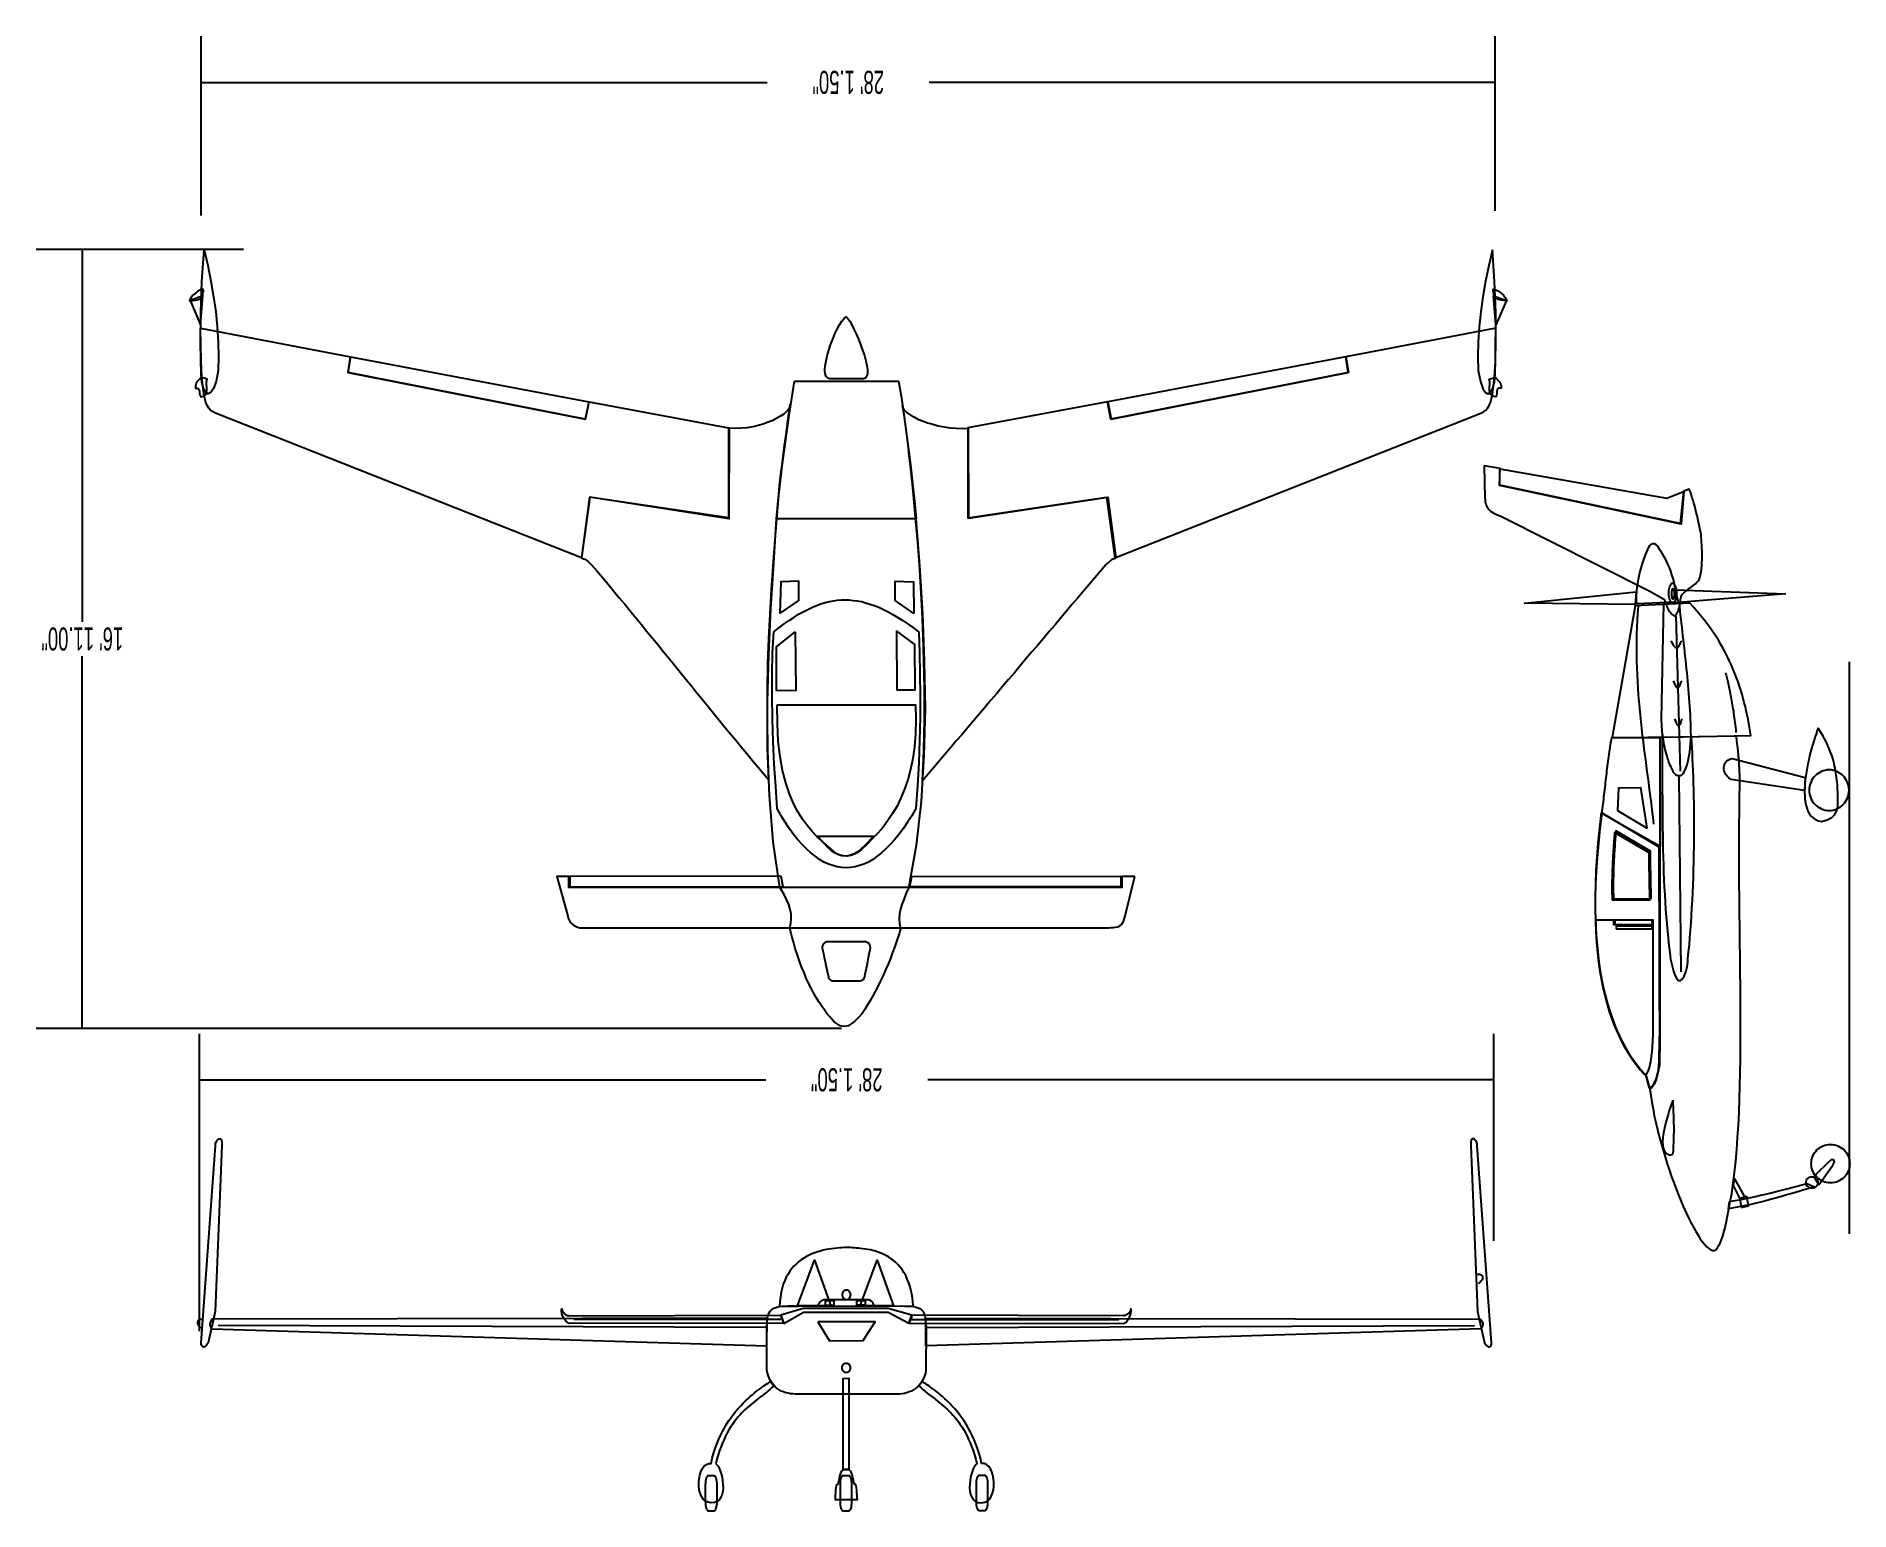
# Model space of a CAD drawing. Extents: x 1.04 to 10, y 0.36 to 7.64.
import ezdxf
from ezdxf.enums import TextEntityAlignment as Align

# ---------------------------------------------------------------- set-up
doc = ezdxf.new("R2010")
doc.units = 0
for name, color, linetype in [('1', 1, 'CONTINUOUS'), ('3', 3, 'CONTINUOUS'), ('5', 5, 'CONTINUOUS'), ('7', 7, 'CONTINUOUS'), ('8', 7, 'CONTINUOUS')]:
    doc.layers.add(name, color=color, linetype=linetype)
doc.styles.add('TXT', font='TXT')

msp = doc.modelspace()

# ---------------------------------------------------------------- texts
at = {"layer": '8', "color": 8, "linetype": 'CONTINUOUS', "style": 'TXT', "width": 0.6}
for s, p in [('28\' 1.50"', (5.0532, 7.4144)), ('16\' 11.00"', (1.2672, 4.6646)), ('28\' 1.50"', (5.0458, 2.4869))]:
    msp.add_text(s, height=0.11372, rotation=180, dxfattribs=at).set_placement(p, align=Align.MIDDLE)

# ---------------------------------------------------------------- linework, layer by layer
at = {"layer": '1', "color": 8, "linetype": 'CONTINUOUS'}
for points in [[(8.775, 3.8068), (8.7659, 3.7309), (8.7586, 3.6579), (8.753, 3.5879), (8.7487, 3.52), (8.7461, 3.455), (8.7448, 3.3927), (8.7453, 3.3328), (8.7466, 3.2756), (8.7491, 3.2204), (8.753, 3.1678), (8.7582, 3.1173), (8.7638, 3.0693), (8.7707, 3.0235), (8.7784, 2.9798), (8.787, 2.9386), (8.7965, 2.8992), (8.8068, 2.8614), (8.8176, 2.8258), (8.8288, 2.7923), (8.8404, 2.7604), (8.8529, 2.7307), (8.8654, 2.7023), (8.8783, 2.676), (8.8912, 2.651), (8.9046, 2.628), (8.9179, 2.606), (8.9317, 2.586), (8.9451, 2.5669), (8.9584, 2.55), (8.9713, 2.5338), (8.9847, 2.519), (8.9972, 2.5054), (9.0144, 2.4473), (9.0191, 2.4494), (9.0239, 2.4524), (9.0282, 2.4562), (9.0321, 2.4609), (9.0355, 2.4664), (9.0389, 2.4727), (9.0424, 2.4795), (9.045, 2.4872), (9.048, 2.4948), (9.0501, 2.5029), (9.0523, 2.5109), (9.0544, 2.519), (9.0562, 2.5275), (9.0575, 2.5355), (9.0587, 2.5436), (9.06, 2.5512), (9.0609, 2.5852), (9.0622, 2.6187), (9.0631, 2.6526), (9.0635, 2.6866), (9.0643, 2.7205), (9.0648, 2.7545), (9.0652, 2.788), (9.0652, 2.822), (9.0656, 2.8559), (9.0656, 2.8898), (9.0656, 2.9238), (9.0656, 2.9577), (9.0656, 2.9917), (9.0656, 3.0252), (9.0656, 3.0592), (9.0652, 3.0931), (9.0652, 3.127), (9.0648, 3.161), (9.0648, 3.1949), (9.0643, 3.2289), (9.0639, 3.2628), (9.0639, 3.2968), (9.0635, 3.3307), (9.0631, 3.3647), (9.0631, 3.3986), (9.0626, 3.4326), (9.0626, 3.4665), (9.0622, 3.5), (9.0622, 3.534), (9.0622, 3.5679), (9.0622, 3.6019), (9.0622, 3.6358), (8.775, 3.8068)], [(8.8292, 3.3736), (9.0153, 3.3753), (9.0153, 3.3897), (9.0148, 3.4041), (9.0148, 3.4186), (9.0144, 3.433), (9.014, 3.4478), (9.014, 3.4623), (9.0135, 3.4771), (9.0135, 3.492), (9.0131, 3.5064), (9.0127, 3.5212), (9.0127, 3.5357), (9.0122, 3.5505), (9.0122, 3.5649), (9.0122, 3.5798), (9.0118, 3.5942), (9.0118, 3.6086), (8.8413, 3.7088), (8.8404, 3.699), (8.8396, 3.6893), (8.8387, 3.6791), (8.8378, 3.6693), (8.8374, 3.6596), (8.8366, 3.6494), (8.8357, 3.6392), (8.8353, 3.629), (8.8344, 3.6188), (8.834, 3.6086), (8.8331, 3.5985), (8.8327, 3.5879), (8.8322, 3.5777), (8.8314, 3.5671), (8.831, 3.5569), (8.8305, 3.5463), (8.8301, 3.5357), (8.8297, 3.5251), (8.8292, 3.5144), (8.8292, 3.5038), (8.8288, 3.4932), (8.8288, 3.4826), (8.8284, 3.4716), (8.8284, 3.461), (8.8284, 3.45), (8.8284, 3.4393), (8.8284, 3.4283), (8.8284, 3.4173), (8.8284, 3.4067), (8.8288, 3.3956), (8.8288, 3.3846), (8.8292, 3.3736)], [(8.7491, 3.2773), (9.0295, 3.2768), (9.0295, 2.7027), (9.029, 2.6874), (9.0286, 2.6726), (9.0277, 2.6577), (9.0269, 2.6433), (9.0256, 2.6293), (9.0243, 2.6153), (9.0226, 2.6017), (9.0209, 2.5886), (9.0187, 2.5763), (9.0161, 2.5644), (9.0131, 2.5529), (9.0101, 2.5423), (9.0066, 2.5326), (9.0028, 2.5237), (8.9985, 2.5156), (8.9937, 2.5084), (8.9756, 2.5287), (8.9588, 2.55), (8.9425, 2.572), (8.927, 2.5941), (8.9123, 2.617), (8.8986, 2.6403), (8.8856, 2.6641), (8.8736, 2.6883), (8.862, 2.7125), (8.8508, 2.7375), (8.8409, 2.7625), (8.8314, 2.7876), (8.8223, 2.813), (8.8142, 2.8385), (8.8064, 2.8644), (8.7995, 2.8898), (8.7931, 2.9157), (8.787, 2.9416), (8.7814, 2.9671), (8.7767, 2.9925), (8.772, 3.018), (8.7681, 3.0435), (8.7646, 3.0685), (8.7616, 3.0931), (8.7586, 3.1177), (8.7565, 3.1419), (8.7543, 3.1657), (8.7526, 3.189), (8.7513, 3.2119), (8.7504, 3.234), (8.7496, 3.256), (8.7491, 3.2773)], [(8.8353, 3.276), (8.8353, 3.2539), (9.029, 3.2514), (9.0277, 3.276), (8.8353, 3.276)]]:
    msp.add_lwpolyline(points, dxfattribs=at)
at = {"layer": '3', "color": 8, "linetype": 'CONTINUOUS'}
msp.add_lwpolyline([(8.775, 3.8068), (8.7659, 3.7309), (8.7586, 3.6579), (8.753, 3.5879), (8.7487, 3.52), (8.7461, 3.455), (8.7448, 3.3927), (8.7453, 3.3328), (8.7466, 3.2756), (8.7491, 3.2204), (8.753, 3.1678), (8.7582, 3.1173), (8.7638, 3.0693), (8.7707, 3.0235), (8.7784, 2.9798), (8.787, 2.9386), (8.7965, 2.8992), (8.8068, 2.8614), (8.8176, 2.8258), (8.8288, 2.7923), (8.8404, 2.7604), (8.8529, 2.7307), (8.8654, 2.7023), (8.8783, 2.676), (8.8912, 2.651), (8.9046, 2.628), (8.9179, 2.606), (8.9317, 2.586), (8.9451, 2.5669), (8.9584, 2.55), (8.9713, 2.5338), (8.9847, 2.519), (8.9972, 2.5054), (9.0144, 2.4473), (9.0191, 2.4494), (9.0239, 2.4524), (9.0282, 2.4562), (9.0321, 2.4609), (9.0355, 2.4664), (9.0389, 2.4727), (9.0424, 2.4795), (9.045, 2.4872), (9.048, 2.4948), (9.0501, 2.5029), (9.0523, 2.5109), (9.0544, 2.519), (9.0562, 2.5275), (9.0575, 2.5355), (9.0587, 2.5436), (9.06, 2.5512), (9.0609, 2.5852), (9.0622, 2.6187), (9.0631, 2.6526), (9.0635, 2.6866), (9.0643, 2.7205), (9.0648, 2.7545), (9.0652, 2.788), (9.0652, 2.822), (9.0656, 2.8559), (9.0656, 2.8898), (9.0656, 2.9238), (9.0656, 2.9577), (9.0656, 2.9917), (9.0656, 3.0252), (9.0656, 3.0592), (9.0652, 3.0931), (9.0652, 3.127), (9.0648, 3.161), (9.0648, 3.1949), (9.0643, 3.2289), (9.0639, 3.2628), (9.0639, 3.2968), (9.0635, 3.3307), (9.0631, 3.3647), (9.0631, 3.3986), (9.0626, 3.4326), (9.0626, 3.4665), (9.0622, 3.5), (9.0622, 3.534), (9.0622, 3.5679), (9.0622, 3.6019), (9.0622, 3.6358), (8.775, 3.8068)], dxfattribs=at)
at = {"layer": '5', "color": 8, "linetype": 'CONTINUOUS'}
for p, q in [((9.144, 4.7789), (9.1647, 4.0109)), ((10.0031, 1.7259), (10.0031, 4.5515)), ((9.1595, 3.9867), (9.1686, 3.0205)), ((4.6441, 1.2628), (1.9389, 1.2726)), ((4.7208, 1.302), (3.6965, 1.302)), ((5.367, 1.302), (6.3913, 1.302)), ((5.4437, 1.2628), (8.1488, 1.2726))]:
    msp.add_line(p, q, dxfattribs=at)
for points in [[(1.8692, 6.587), (1.8875, 6.5095), (1.9031, 6.432), (1.9159, 6.3554), (1.9268, 6.2807), (1.9342, 6.206), (1.9387, 6.1322), (1.9406, 6.0603), (1.9387, 5.9902), (1.9287, 5.937), (1.9159, 5.9015), (1.9031, 5.8819), (1.8894, 5.8763), (1.8766, 5.8838), (1.8665, 5.9034), (1.8583, 5.9333), (1.8546, 5.9725), (1.8519, 6.1238), (1.8528, 6.277), (1.8583, 6.4311), (1.8692, 6.587)], [(8.2372, 6.587), (8.2189, 6.5095), (8.2033, 6.432), (8.1896, 6.3554), (8.1796, 6.2807), (8.1713, 6.206), (8.1668, 6.1322), (8.1658, 6.0603), (8.1677, 5.9902), (8.1777, 5.937), (8.1905, 5.9015), (8.2033, 5.8819), (8.217, 5.8763), (8.2289, 5.8838), (8.2399, 5.9034), (8.2472, 5.9333), (8.2509, 5.9725), (8.2545, 6.1238), (8.2536, 6.277), (8.2481, 6.4311), (8.2372, 6.587)], [(1.8647, 6.3937), (1.8519, 6.39), (1.8391, 6.3834), (1.8263, 6.3732), (1.8144, 6.3629), (1.8052, 6.3517), (1.7997, 6.3433), (1.7979, 6.3367), (1.8025, 6.3349), (1.8253, 6.3377), (1.8418, 6.3423), (1.8519, 6.347), (1.8583, 6.3535), (1.861, 6.3601), (1.8628, 6.3676), (1.8638, 6.375), (1.8656, 6.3825), (1.8647, 6.3937)], [(8.2417, 6.3937), (8.2545, 6.39), (8.2673, 6.3834), (8.2801, 6.3732), (8.292, 6.3629), (8.3012, 6.3517), (8.3067, 6.3433), (8.3085, 6.3367), (8.3039, 6.3349), (8.2811, 6.3377), (8.2646, 6.3423), (8.2545, 6.347), (8.2481, 6.3535), (8.2454, 6.3601), (8.2436, 6.3676), (8.2426, 6.375), (8.2408, 6.3825), (8.2417, 6.3937)], [(1.7997, 6.3367), (1.8519, 6.2172), (1.8628, 6.3592), (1.7997, 6.3367)], [(8.3067, 6.3367), (8.2545, 6.2172), (8.2426, 6.3592), (8.3067, 6.3367)], [(3.7749, 5.3654), (3.7355, 5.0647), (1.9342, 5.7773), (1.9223, 5.782), (1.9113, 5.7876), (1.9012, 5.795), (1.893, 5.8053), (1.8848, 5.8174), (1.8784, 5.8324), (1.8729, 5.852), (1.8683, 5.8744), (1.8583, 5.9557), (1.8546, 6.0369), (1.8537, 6.1182), (1.8519, 6.2004), (2.5925, 6.0584), (2.5797, 5.9809), (3.7547, 5.7511), (3.7721, 5.8361), (4.4616, 5.7072), (4.4616, 5.2627), (3.7749, 5.3654)], [(4.9627, 5.9491), (4.9517, 5.9529), (4.9435, 5.9613), (4.9398, 5.9753), (4.938, 5.993), (4.9398, 6.0145), (4.9435, 6.0388), (4.9499, 6.064), (4.9572, 6.0911), (4.9663, 6.1182), (4.9764, 6.1453), (4.9874, 6.1714), (4.9992, 6.1948), (5.0102, 6.2163), (5.0221, 6.234), (5.0331, 6.248), (5.0431, 6.2564), (5.0514, 6.2471), (5.0605, 6.234), (5.0706, 6.2163), (5.0815, 6.1948), (5.0925, 6.1714), (5.1044, 6.1453), (5.1145, 6.1191), (5.1245, 6.092), (5.1337, 6.0649), (5.1401, 6.0388), (5.1456, 6.0154), (5.1483, 5.994), (5.1483, 5.9762), (5.1456, 5.9622), (5.1382, 5.9529), (5.1282, 5.9491), (4.9627, 5.9491)], [(6.3306, 5.3654), (6.3709, 5.0647), (8.1722, 5.7773), (8.1841, 5.782), (8.1942, 5.7876), (8.2042, 5.795), (8.2134, 5.8053), (8.2216, 5.8174), (8.228, 5.8324), (8.2335, 5.852), (8.2381, 5.8744), (8.2481, 5.9557), (8.2518, 6.0369), (8.2527, 6.1182), (8.2545, 6.2004), (7.513, 6.0584), (7.5267, 5.9809), (6.3517, 5.7511), (6.3343, 5.8361), (5.6448, 5.7072), (5.6448, 5.2627), (6.3306, 5.3654)], [(2.5934, 6.0584), (3.7703, 5.8361), (3.7529, 5.7502), (2.5816, 5.9809), (2.5934, 6.0584)], [(7.513, 6.0584), (6.3361, 5.8361), (6.3535, 5.7502), (7.5248, 5.9809), (7.513, 6.0584)], [(1.8537, 5.9585), (1.8491, 5.9519), (1.8445, 5.9463), (1.8391, 5.9398), (1.8345, 5.9342), (1.8308, 5.9286), (1.8281, 5.9211), (1.8263, 5.9127), (1.8263, 5.9034), (1.8354, 5.9034), (1.8418, 5.8996), (1.8445, 5.895), (1.8464, 5.8884), (1.8473, 5.8819), (1.8473, 5.8744), (1.8491, 5.8669), (1.8528, 5.8613), (1.8683, 5.8641), (1.8775, 5.8716), (1.882, 5.8819), (1.883, 5.894), (1.883, 5.908), (1.882, 5.923), (1.882, 5.9361), (1.8848, 5.9482), (1.8537, 5.9585)], [(4.788, 5.9389), (5.3019, 5.9379), (5.3147, 5.866), (5.3266, 5.7866), (5.3385, 5.7016), (5.3495, 5.6138), (5.3604, 5.5242), (5.3705, 5.4336), (5.3806, 5.3448), (5.3888, 5.2589), (4.6984, 5.2589), (4.7076, 5.3467), (4.7167, 5.4326), (4.7268, 5.5176), (4.7377, 5.6026), (4.7496, 5.6867), (4.7615, 5.7698), (4.7743, 5.8539), (4.788, 5.9389)], [(8.2527, 5.9585), (8.2573, 5.9519), (8.2618, 5.9463), (8.2673, 5.9398), (8.2719, 5.9342), (8.2756, 5.9286), (8.2783, 5.9211), (8.2801, 5.9127), (8.2801, 5.9034), (8.2701, 5.9034), (8.2646, 5.8996), (8.2609, 5.895), (8.26, 5.8884), (8.2591, 5.8819), (8.2591, 5.8744), (8.2573, 5.8669), (8.2536, 5.8613), (8.2381, 5.8641), (8.2289, 5.8716), (8.2244, 5.8819), (8.2234, 5.894), (8.2234, 5.908), (8.2244, 5.923), (8.2244, 5.9361), (8.2216, 5.9482), (8.2527, 5.9585)], [(4.767, 5.824), (4.767, 5.8156), (4.7633, 5.8072), (4.7569, 5.7969), (4.7469, 5.7866), (4.7341, 5.7754), (4.7185, 5.7651), (4.7002, 5.7549), (4.6801, 5.7446), (4.6573, 5.7353), (4.6335, 5.7259), (4.6079, 5.7184), (4.5814, 5.7128), (4.553, 5.7082), (4.5247, 5.7054), (4.4954, 5.7044), (4.4652, 5.7063), (4.4634, 5.258), (3.7758, 5.3654), (3.7355, 5.0647), (3.7447, 5.0609), (3.7511, 5.0581), (3.7566, 5.0553), (3.7611, 5.0525), (3.7657, 5.0488), (3.7703, 5.0441), (3.7767, 5.0385), (3.7849, 5.031), (3.8124, 4.9993), (3.8398, 4.9666), (3.8672, 4.9348), (3.8937, 4.9021), (3.9212, 4.8685), (3.9486, 4.8358), (3.976, 4.8031), (4.0035, 4.7695), (4.0309, 4.7359), (4.0583, 4.7023), (4.0858, 4.6686), (4.1132, 4.635), (4.1406, 4.6014), (4.1681, 4.5678), (4.1955, 4.5342), (4.2229, 4.5005), (4.2504, 4.466), (4.2778, 4.4323), (4.3052, 4.3987), (4.3326, 4.3651), (4.3601, 4.3315), (4.3875, 4.2979), (4.4149, 4.2642), (4.4424, 4.2306), (4.4698, 4.197), (4.4972, 4.1643), (4.5247, 4.1316), (4.5521, 4.098), (4.5786, 4.0653), (4.6061, 4.0335), (4.6335, 4.0009), (4.6609, 3.9691), (4.6554, 4.1167), (4.6536, 4.267), (4.6536, 4.4127), (4.6563, 4.5444), (4.6609, 4.6668), (4.6673, 4.7882), (4.6746, 4.9077), (4.6829, 5.0236), (4.6911, 5.1338), (4.6993, 5.2374), (4.7066, 5.3336), (4.713, 5.4205), (4.7185, 5.4653), (4.7249, 5.5139), (4.7313, 5.5662), (4.7386, 5.6204), (4.746, 5.6745), (4.7533, 5.7278), (4.7597, 5.7773), (4.767, 5.824)], [(5.3211, 5.8184), (5.3211, 5.81), (5.3257, 5.8016), (5.3339, 5.7922), (5.3449, 5.782), (5.3595, 5.7717), (5.3778, 5.7614), (5.3979, 5.7511), (5.4199, 5.7418), (5.4446, 5.7325), (5.4711, 5.725), (5.4985, 5.7175), (5.5269, 5.7119), (5.5561, 5.7072), (5.5863, 5.7054), (5.6165, 5.7044), (5.6466, 5.7063), (5.6476, 5.2608), (6.3361, 5.3654), (6.3763, 5.0647), (6.3672, 5.0609), (6.3608, 5.0581), (6.3553, 5.0553), (6.3507, 5.0525), (6.3462, 5.0488), (6.3416, 5.0441), (6.3352, 5.0385), (6.327, 5.031), (6.2995, 4.9993), (6.2721, 4.9666), (6.2447, 4.9339), (6.2163, 4.9012), (6.1889, 4.8685), (6.1605, 4.8358), (6.1322, 4.8022), (6.1039, 4.7686), (6.0755, 4.735), (6.0462, 4.7013), (6.0179, 4.6677), (5.9896, 4.6341), (5.9603, 4.6005), (5.9319, 4.5659), (5.9027, 4.5323), (5.8743, 4.4977), (5.8451, 4.4641), (5.8158, 4.4305), (5.7875, 4.3959), (5.7582, 4.3623), (5.7299, 4.3277), (5.7015, 4.2941), (5.6723, 4.2605), (5.6439, 4.2269), (5.6156, 4.1933), (5.5872, 4.1606), (5.5589, 4.1269), (5.5314, 4.0942), (5.5031, 4.0616), (5.4757, 4.0289), (5.4482, 3.9962), (5.4208, 3.9644), (5.4272, 4.1139), (5.4299, 4.2689), (5.4299, 4.4211), (5.4263, 4.5584), (5.4235, 4.6808), (5.419, 4.8013), (5.4126, 4.919), (5.4052, 5.0329), (5.397, 5.1412), (5.3879, 5.2449), (5.3796, 5.3411), (5.3714, 5.4289), (5.3659, 5.4728), (5.3604, 5.5195), (5.355, 5.5699), (5.3495, 5.6213), (5.3431, 5.6727), (5.3367, 5.724), (5.3294, 5.7726), (5.3211, 5.8184)], [(8.1958, 5.5198), (8.2005, 5.362), (8.201, 5.356), (8.2014, 5.3496), (8.2023, 5.3437), (8.2031, 5.3373), (8.2044, 5.3314), (8.2066, 5.3255), (8.2091, 5.3195), (8.2126, 5.3136), (8.2169, 5.3076), (8.2221, 5.3021), (8.2281, 5.2966), (8.2358, 5.2911), (8.2445, 5.286), (8.2544, 5.2805), (8.266, 5.2754), (8.2789, 5.2707), (9.0122, 4.9016), (9.0885, 4.8596), (9.0902, 4.8523), (9.0923, 4.8451), (9.0949, 4.8379), (9.0971, 4.8315), (9.0997, 4.8248), (9.1022, 4.8188), (9.1053, 4.8129), (9.1083, 4.8074), (9.1117, 4.8023), (9.1152, 4.7972), (9.1186, 4.7929), (9.1225, 4.7887), (9.1264, 4.7853), (9.1307, 4.7819), (9.135, 4.7789), (9.1397, 4.7768), (9.1444, 4.7832), (9.1483, 4.7895), (9.1518, 4.7959), (9.1548, 4.8023), (9.1574, 4.8086), (9.1595, 4.815), (9.1612, 4.8214), (9.163, 4.8282), (9.1642, 4.8345), (9.1651, 4.8409), (9.166, 4.8472), (9.1668, 4.8536), (9.1677, 4.86), (9.1686, 4.8659), (9.1698, 4.8723), (9.1707, 4.8782), (9.1742, 4.8825), (9.178, 4.8871), (9.1823, 4.8914), (9.1871, 4.8956), (9.1922, 4.8999), (9.1978, 4.9045), (9.2034, 4.9088), (9.2095, 4.9134), (9.2155, 4.9181), (9.2215, 4.9228), (9.228, 4.9279), (9.2344, 4.9325), (9.2405, 4.9376), (9.2465, 4.9431), (9.2525, 4.9487), (9.2581, 4.9542), (9.262, 4.9682), (9.2654, 4.9822), (9.2685, 4.9966), (9.2706, 5.0115), (9.2719, 5.0267), (9.2732, 5.0416), (9.2736, 5.0569), (9.2741, 5.0717), (9.2741, 5.0866), (9.2736, 5.101), (9.2732, 5.1154), (9.2723, 5.1294), (9.2715, 5.143), (9.2706, 5.1557), (9.2698, 5.1685), (9.2689, 5.1799), (9.2659, 5.1948), (9.2629, 5.2105), (9.2594, 5.2262), (9.256, 5.2419), (9.2525, 5.258), (9.2487, 5.2741), (9.2452, 5.2898), (9.2413, 5.3055), (9.2375, 5.3208), (9.2336, 5.3352), (9.2293, 5.3492), (9.2254, 5.3624), (9.2215, 5.3747), (9.2176, 5.3861), (9.2133, 5.3963), (9.2095, 5.4052), (9.1832, 5.3942), (9.1698, 5.2313), (8.2716, 5.4231), (8.2755, 5.5062), (8.1958, 5.5198)], [(8.2742, 5.5054), (9.0992, 5.3603), (9.1819, 5.3925), (9.166, 5.2342), (8.2742, 5.4239), (8.2742, 5.5054)], [(4.6984, 5.2599), (5.387, 5.258), (5.4052, 5.0254), (5.4199, 4.7901), (5.429, 4.5547), (5.4327, 4.3203), (5.4272, 4.0886), (5.4135, 3.8636), (5.3888, 3.6441), (5.3513, 3.4339), (5.3385, 3.405), (5.3275, 3.3779), (5.3184, 3.3536), (5.312, 3.3293), (5.3074, 3.306), (5.3056, 3.2826), (5.3074, 3.2583), (5.312, 3.2322), (5.3028, 3.2032), (5.2937, 3.1743), (5.2836, 3.1453), (5.2727, 3.1154), (5.2617, 3.0865), (5.2498, 3.0585), (5.2379, 3.0295), (5.2251, 3.0024), (5.2132, 2.9753), (5.1995, 2.9483), (5.1867, 2.923), (5.1739, 2.8988), (5.1602, 2.8754), (5.1474, 2.8539), (5.1346, 2.8334), (5.1218, 2.8147), (5.1081, 2.7998), (5.0962, 2.7867), (5.0843, 2.7755), (5.0733, 2.7661), (5.0623, 2.7596), (5.0523, 2.754), (5.0422, 2.7512), (5.0322, 2.7502), (5.0221, 2.7512), (5.013, 2.754), (5.0029, 2.7596), (4.9928, 2.7661), (4.9819, 2.7755), (4.9718, 2.7867), (4.9599, 2.7998), (4.948, 2.8147), (4.9343, 2.8334), (4.9206, 2.853), (4.9078, 2.8726), (4.895, 2.8941), (4.8822, 2.9165), (4.8694, 2.9398), (4.8575, 2.9641), (4.8456, 2.9893), (4.8347, 3.0164), (4.8228, 3.0445), (4.8127, 3.0734), (4.8017, 3.1033), (4.7917, 3.135), (4.7825, 3.1677), (4.7734, 3.2014), (4.7642, 3.2369), (4.7688, 3.2602), (4.7716, 3.2836), (4.7706, 3.306), (4.767, 3.3284), (4.7597, 3.3527), (4.7487, 3.3779), (4.7341, 3.4059), (4.7158, 3.4367), (4.6829, 3.6627), (4.6637, 3.8916), (4.6545, 4.1232), (4.6536, 4.3539), (4.66, 4.5846), (4.671, 4.8134), (4.6847, 5.0394), (4.6984, 5.2599)], [(8.9507, 4.8375), (8.9502, 4.8587), (8.9502, 4.8795), (8.9515, 4.8999), (8.9532, 4.9198), (8.9558, 4.9389), (8.9588, 4.9576), (8.9623, 4.9758), (8.9662, 4.9932), (8.9709, 5.0102), (8.9752, 5.0263), (8.9804, 5.0416), (8.9851, 5.0564), (8.9903, 5.0704), (8.9954, 5.0832), (9.0006, 5.0955), (9.0054, 5.1069), (9.0097, 5.1175), (9.0153, 5.1265), (9.0221, 5.1324), (9.0295, 5.1358), (9.0376, 5.1358), (9.0458, 5.1315), (9.054, 5.1226), (9.0618, 5.1091), (9.0678, 5.0997), (9.0747, 5.0891), (9.0816, 5.0768), (9.0889, 5.0637), (9.0962, 5.0492), (9.1035, 5.0335), (9.1104, 5.017), (9.1169, 5), (9.1233, 4.9818), (9.1289, 4.9635), (9.1337, 4.9444), (9.1376, 4.9253), (9.1401, 4.9058), (9.1419, 4.8863), (9.1423, 4.8668), (9.141, 4.8472), (8.9507, 4.8375)], [(4.7158, 4.7901), (4.8091, 4.8545), (4.8091, 4.9507), (4.7194, 4.947), (4.7158, 4.7901)], [(5.3778, 4.7901), (5.2845, 4.8545), (5.2845, 4.9507), (5.3751, 4.947), (5.3778, 4.7901)], [(9.147, 4.891), (9.1466, 4.8808), (9.1457, 4.8714), (9.144, 4.8629), (9.1414, 4.8557), (9.1388, 4.8498), (9.1358, 4.8451), (9.1324, 4.8422), (9.1285, 4.8413), (9.1246, 4.8422), (9.1212, 4.8451), (9.1182, 4.8498), (9.1152, 4.8557), (9.113, 4.8629), (9.1109, 4.8714), (9.11, 4.8808), (9.1096, 4.891), (9.11, 4.9011), (9.1109, 4.9105), (9.113, 4.919), (9.1152, 4.9262), (9.1182, 4.9321), (9.1212, 4.9368), (9.1246, 4.9397), (9.1285, 4.9406), (9.1324, 4.9397), (9.1358, 4.9368), (9.1388, 4.9321), (9.1414, 4.9262), (9.144, 4.919), (9.1457, 4.9105), (9.1466, 4.9011), (9.147, 4.891)], [(4.6847, 4.6995), (4.7103, 4.72), (4.7359, 4.7387), (4.7606, 4.7555), (4.7844, 4.7714), (4.8081, 4.7863), (4.831, 4.7994), (4.8529, 4.8106), (4.8758, 4.8209), (4.8968, 4.8302), (4.9179, 4.8377), (4.9389, 4.8442), (4.9599, 4.8498), (4.98, 4.8536), (4.9992, 4.8564), (5.0194, 4.8582), (5.0386, 4.8582), (5.0578, 4.8573), (5.0779, 4.8554), (5.098, 4.8526), (5.1181, 4.8489), (5.1392, 4.8433), (5.1602, 4.8368), (5.1821, 4.8293), (5.205, 4.8209), (5.2279, 4.8097), (5.2507, 4.7985), (5.2745, 4.7854), (5.2992, 4.7714), (5.3239, 4.7555), (5.3495, 4.7378), (5.376, 4.7191), (5.4025, 4.6985), (5.4052, 4.5977), (5.4071, 4.4931), (5.408, 4.3857), (5.408, 4.2754), (5.4062, 4.1643), (5.4025, 4.0522), (5.3961, 3.9401), (5.387, 3.8271), (5.3668, 3.7916), (5.3458, 3.7589), (5.3248, 3.7272), (5.3037, 3.6992), (5.2827, 3.673), (5.2608, 3.6487), (5.2397, 3.6273), (5.2178, 3.6076), (5.1968, 3.5908), (5.1748, 3.5759), (5.1529, 3.5628), (5.1309, 3.5525), (5.109, 3.5451), (5.087, 3.5385), (5.0651, 3.5357), (5.0431, 3.5348), (5.0212, 3.5357), (4.9992, 3.5385), (4.9773, 3.5451), (4.9554, 3.5525), (4.9334, 3.5628), (4.9115, 3.5759), (4.8895, 3.5908), (4.8685, 3.6076), (4.8465, 3.6273), (4.8255, 3.6487), (4.8045, 3.673), (4.7835, 3.6992), (4.7633, 3.7272), (4.7423, 3.7589), (4.7222, 3.7916), (4.7021, 3.8271), (4.6948, 3.9364), (4.6874, 4.0466), (4.682, 4.1587), (4.6783, 4.2708), (4.6765, 4.3819), (4.6774, 4.4912), (4.6792, 4.5967), (4.6847, 4.6995)], [(8.9425, 4.8341), (8.3952, 4.8417), (8.9472, 4.8973), (8.9425, 4.8341)], [(8.8288, 4.1777), (9.0062, 4.1794), (9.1802, 4.1815), (9.3503, 4.184), (9.5152, 4.1874), (9.5118, 4.2074), (9.5083, 4.2277), (9.5049, 4.2477), (9.501, 4.268), (9.4967, 4.2884), (9.4924, 4.3088), (9.4876, 4.3291), (9.4825, 4.3495), (9.4769, 4.3699), (9.4713, 4.3907), (9.4648, 4.411), (9.4584, 4.4318), (9.4515, 4.4522), (9.4442, 4.473), (9.436, 4.4934), (9.4278, 4.5142), (9.4187, 4.5349), (9.4093, 4.5553), (9.3994, 4.5761), (9.389, 4.5965), (9.3778, 4.6173), (9.3662, 4.6376), (9.3542, 4.6584), (9.3412, 4.6788), (9.3275, 4.6992), (9.3132, 4.7195), (9.2986, 4.7399), (9.2827, 4.7603), (9.2667, 4.7806), (9.2495, 4.8006), (9.2314, 4.8209), (9.2129, 4.8409), (8.9429, 4.8282), (8.8288, 4.1777)], [(9.0721, 4.2702), (9.0721, 4.257), (9.0725, 4.2439), (9.0734, 4.2303), (9.0743, 4.2171), (9.0755, 4.2044), (9.0773, 4.1912), (9.0786, 4.1785), (9.0807, 4.1658), (9.0829, 4.1535), (9.085, 4.1416), (9.0876, 4.1297), (9.0902, 4.1178), (9.0928, 4.1068), (9.0958, 4.0958), (9.0988, 4.0852), (9.1018, 4.075), (9.1053, 4.0652), (9.1083, 4.0559), (9.1117, 4.0474), (9.1152, 4.0389), (9.1186, 4.0313), (9.122, 4.0241), (9.1255, 4.0177), (9.1289, 4.0118), (9.1324, 4.0062), (9.1358, 4.002), (9.1393, 3.9982), (9.1427, 3.9948), (9.1457, 3.9927), (9.1492, 3.991), (9.1522, 3.9905), (9.1552, 3.9905), (9.1617, 3.9893), (9.1677, 3.9905), (9.1737, 3.9939), (9.1798, 3.9999), (9.1849, 4.0079), (9.1901, 4.0177), (9.1948, 4.0292), (9.1996, 4.0423), (9.2034, 4.0567), (9.2073, 4.0729), (9.2103, 4.0894), (9.2133, 4.1072), (9.2155, 4.1259), (9.2172, 4.145), (9.2185, 4.1645), (9.2194, 4.1845), (9.2189, 4.2057), (9.2185, 4.2269), (9.2176, 4.2481), (9.2168, 4.2689), (9.2159, 4.2901), (9.2146, 4.3109), (9.2133, 4.3317), (9.212, 4.3529), (9.2103, 4.3737), (9.209, 4.3945), (9.2073, 4.4153), (9.2052, 4.4357), (9.2034, 4.4564), (9.2013, 4.4772), (9.1996, 4.4976), (9.1974, 4.5184), (9.1953, 4.5388), (9.1931, 4.5591), (9.1905, 4.5795), (9.1884, 4.5999), (9.1862, 4.6202), (9.1836, 4.6406), (9.1815, 4.661), (9.1793, 4.6813), (9.1767, 4.7017), (9.1746, 4.7221), (9.1724, 4.742), (9.1703, 4.7624), (9.1677, 4.7828), (9.166, 4.8027), (9.1638, 4.8231), (9.1617, 4.843), (9.0837, 4.84), (9.0721, 4.2702)], [(9.1354, 4.888), (9.1354, 4.8825), (9.135, 4.8774), (9.1345, 4.8731), (9.1337, 4.8689), (9.1328, 4.8659), (9.132, 4.8634), (9.1311, 4.8617), (9.1298, 4.8612), (9.1285, 4.8617), (9.1276, 4.8634), (9.1264, 4.8659), (9.1255, 4.8689), (9.1251, 4.8731), (9.1242, 4.8774), (9.1238, 4.8825), (9.1238, 4.888), (9.1238, 4.8935), (9.1242, 4.8986), (9.1251, 4.9028), (9.1255, 4.9071), (9.1264, 4.91), (9.1276, 4.9126), (9.1285, 4.9143), (9.1298, 4.9147), (9.1311, 4.9143), (9.132, 4.9126), (9.1328, 4.91), (9.1337, 4.9071), (9.1345, 4.9028), (9.135, 4.8986), (9.1354, 4.8935), (9.1354, 4.888)], [(9.6883, 4.888), (9.1565, 4.8451), (9.1419, 4.9071), (9.6883, 4.888)], [(8.958, 4.8256), (8.955, 4.7917), (8.9528, 4.7573), (8.9511, 4.7233), (8.9498, 4.6898), (8.9489, 4.6559), (8.9489, 4.6224), (8.9489, 4.5888), (8.9498, 4.5553), (8.9507, 4.5218), (8.9524, 4.4887), (8.9541, 4.4552), (8.9563, 4.4221), (8.9584, 4.3886), (8.9614, 4.3555), (8.964, 4.3224), (8.9675, 4.2888), (8.9709, 4.2557), (8.9748, 4.2226), (8.9782, 4.1891), (8.9825, 4.156), (8.9864, 4.1225), (8.9907, 4.089), (8.995, 4.0555), (8.9993, 4.0219), (9.0036, 3.9884), (9.0084, 3.9549), (9.0127, 3.921), (9.017, 3.887), (9.0213, 3.8531), (9.0256, 3.8191), (9.0299, 3.7847), (9.0338, 3.7504)], [(4.7917, 4.7004), (4.7935, 4.4081), (4.6993, 4.4099), (4.6984, 4.6257), (4.7917, 4.7004)], [(5.2919, 4.7041), (5.2928, 4.4137), (5.3833, 4.4137), (5.3824, 4.6369), (5.2919, 4.7041)], [(9.1186, 4.6559), (9.1251, 4.644), (9.1307, 4.6351), (9.1358, 4.6283), (9.1401, 4.6241), (9.1444, 4.6219), (9.1483, 4.6215), (9.1518, 4.6224), (9.1548, 4.6245), (9.1574, 4.6279), (9.1599, 4.6317), (9.1625, 4.6359), (9.1647, 4.6406), (9.1668, 4.6453), (9.169, 4.6495), (9.1711, 4.6529), (9.1733, 4.6559)], [(9.3886, 4.4968), (9.3903, 4.4912), (9.392, 4.4853), (9.3938, 4.4789), (9.3955, 4.4726), (9.3972, 4.4658), (9.3989, 4.459), (9.4007, 4.4522), (9.4024, 4.4446), (9.4041, 4.4374), (9.4058, 4.4293), (9.4075, 4.4217), (9.4093, 4.4132), (9.411, 4.4051), (9.4127, 4.3962), (9.4144, 4.3873), (9.4162, 4.3784), (9.4179, 4.369), (9.4196, 4.3597), (9.4213, 4.3499), (9.4231, 4.3398), (9.4248, 4.3296), (9.4265, 4.3194), (9.4282, 4.3088), (9.4295, 4.2977), (9.4312, 4.2867), (9.4325, 4.2757), (9.4342, 4.2638), (9.4355, 4.2523), (9.4373, 4.2405), (9.4386, 4.2282), (9.4398, 4.2159), (9.4411, 4.2031)], [(9.1307, 4.4586), (9.1358, 4.4467), (9.1401, 4.4378), (9.1444, 4.431), (9.1479, 4.4267), (9.1513, 4.4246), (9.1543, 4.4242), (9.1569, 4.425), (9.1595, 4.4272), (9.1617, 4.4306), (9.1638, 4.4344), (9.1655, 4.4386), (9.1673, 4.4433), (9.1694, 4.448), (9.1711, 4.4522), (9.1729, 4.4556), (9.1746, 4.4586)], [(4.7021, 4.339), (5.386, 4.3399), (5.387, 4.2652), (5.3851, 4.1961), (5.3806, 4.1325), (5.3723, 4.0737), (5.3614, 4.0195), (5.3476, 3.9691), (5.3321, 3.9224), (5.3138, 3.8794), (5.2946, 3.8393), (5.2727, 3.8019), (5.2489, 3.7683), (5.2251, 3.7356), (5.1995, 3.7057), (5.1721, 3.6768), (5.1456, 3.6497), (5.1172, 3.6235), (5.1007, 3.6104), (5.0834, 3.6011), (5.066, 3.5946), (5.0477, 3.5918), (5.0303, 3.5927), (5.013, 3.5964), (4.9974, 3.603), (4.9837, 3.6123), (4.9654, 3.6291), (4.9444, 3.6478), (4.9224, 3.6674), (4.8987, 3.6889), (4.8749, 3.7141), (4.8511, 3.7421), (4.8273, 3.7739), (4.8045, 3.8103), (4.7825, 3.8523), (4.7624, 3.9), (4.7441, 3.9542), (4.7286, 4.0149), (4.7167, 4.083), (4.7076, 4.1596), (4.703, 4.2446), (4.7021, 4.339)], [(9.0755, 4.218), (9.076, 4.1862), (9.076, 4.1535), (9.0764, 4.1204), (9.0764, 4.0869), (9.0764, 4.0529), (9.0768, 4.0185), (9.0768, 3.9838), (9.0768, 3.9485), (9.0768, 3.9133), (9.0773, 3.8777), (9.0773, 3.8416), (9.0777, 3.8055), (9.0781, 3.769), (9.0786, 3.7326), (9.079, 3.6961), (9.0794, 3.6591), (9.0803, 3.6222), (9.0811, 3.5853), (9.0824, 3.5484), (9.0837, 3.5115), (9.0854, 3.475), (9.0867, 3.4381), (9.0889, 3.4016), (9.091, 3.3651), (9.0932, 3.3286), (9.0962, 3.2925), (9.0988, 3.2569), (9.1022, 3.2212), (9.1057, 3.186), (9.1096, 3.1508), (9.1139, 3.1164), (9.1182, 3.0821), (9.1251, 3.0494), (9.132, 3.0231), (9.1393, 3.0036), (9.1466, 2.9896), (9.1535, 2.9811), (9.1604, 2.9773), (9.1673, 2.9777), (9.1733, 2.9819), (9.1793, 2.9891), (9.1849, 2.9989), (9.1901, 3.0108), (9.1944, 3.0244), (9.1978, 3.0388), (9.2009, 3.0541), (9.203, 3.0693), (9.2039, 3.0838), (9.2073, 3.1186), (9.2108, 3.1538), (9.2138, 3.1894), (9.2168, 3.2255), (9.2194, 3.262), (9.2215, 3.2989), (9.2237, 3.3362), (9.2258, 3.3736), (9.2276, 3.4113), (9.2293, 3.4487), (9.2306, 3.4864), (9.2314, 3.5242), (9.2327, 3.5615), (9.2336, 3.5989), (9.234, 3.6362), (9.2344, 3.6731), (9.2344, 3.7096), (9.2349, 3.7457), (9.2344, 3.7818), (9.2344, 3.817), (9.234, 3.8514), (9.2336, 3.8853), (9.2327, 3.9188), (9.2319, 3.9515), (9.231, 3.9829), (9.2297, 4.0139), (9.2284, 4.044), (9.2271, 4.0729), (9.2258, 4.1004), (9.2241, 4.1272), (9.2224, 4.1531), (9.2207, 4.1772)], [(9.138, 4.2702), (9.1423, 4.2583), (9.1462, 4.2494), (9.1496, 4.2426), (9.1531, 4.2383), (9.1556, 4.2362), (9.1582, 4.2358), (9.1608, 4.2366), (9.1625, 4.2388), (9.1647, 4.2422), (9.1664, 4.246), (9.1681, 4.2502), (9.1698, 4.2549), (9.1711, 4.2596), (9.1729, 4.2638), (9.1742, 4.2672), (9.1759, 4.2702)], [(9.8476, 4.2248), (9.8459, 4.2201), (9.8433, 4.2137), (9.8403, 4.2052), (9.8369, 4.1951), (9.833, 4.1832), (9.8287, 4.17), (9.824, 4.1552), (9.8196, 4.1395), (9.8149, 4.1229), (9.8102, 4.1051), (9.8054, 4.0869), (9.8011, 4.0678), (9.7968, 4.0482), (9.7929, 4.0283), (9.7895, 4.0084), (9.7865, 3.988), (9.7839, 3.9681), (9.7818, 3.9477), (9.7809, 3.9282), (9.7805, 3.9091), (9.7809, 3.8904), (9.7822, 3.8726), (9.7843, 3.8556), (9.7878, 3.8395), (9.7925, 3.8246), (9.7985, 3.8106), (9.8054, 3.7987), (9.8141, 3.7877), (9.8244, 3.7788), (9.836, 3.7716), (9.8489, 3.7665), (9.864, 3.7631), (9.8696, 3.7648), (9.8752, 3.7665), (9.8808, 3.7682), (9.8864, 3.7699), (9.8924, 3.7716), (9.898, 3.7737), (9.9036, 3.7763), (9.9092, 3.7792), (9.9144, 3.7826), (9.9196, 3.7869), (9.9247, 3.792), (9.9295, 3.7983), (9.9338, 3.8051), (9.9381, 3.8132), (9.9415, 3.8225), (9.945, 3.8331), (9.945, 3.8463), (9.945, 3.859), (9.945, 3.8717), (9.9445, 3.884), (9.9445, 3.8963), (9.9441, 3.9086), (9.9437, 3.921), (9.9428, 3.9328), (9.9424, 3.9447), (9.9411, 3.9566), (9.9402, 3.9685), (9.9389, 3.9799), (9.9372, 3.9918), (9.9355, 4.0033), (9.9338, 4.0147), (9.9316, 4.0266), (9.929, 4.0381), (9.926, 4.0499), (9.923, 4.0618), (9.9196, 4.0733), (9.9161, 4.0852), (9.9118, 4.0975), (9.9075, 4.1093), (9.9023, 4.1217), (9.8972, 4.134), (9.8916, 4.1463), (9.8855, 4.159), (9.8786, 4.1717), (9.8718, 4.1845), (9.864, 4.1976), (9.8563, 4.2112), (9.8476, 4.2248)], [(8.7788, 3.803), (8.7806, 3.8144), (8.7819, 3.8259), (8.7836, 3.8378), (8.7849, 3.8492), (8.7862, 3.8607), (8.7875, 3.8726), (8.7888, 3.884), (8.7905, 3.8959), (8.7918, 3.9074), (8.7931, 3.9188), (8.7943, 3.9307), (8.7956, 3.9422), (8.7969, 3.954), (8.7982, 3.9659), (8.7995, 3.9774), (8.8008, 3.9893), (8.8021, 4.0007), (8.8034, 4.0126), (8.8047, 4.0245), (8.8064, 4.0359), (8.8077, 4.0478), (8.8094, 4.0597), (8.8107, 4.0712), (8.8124, 4.083), (8.8142, 4.0949), (8.8159, 4.1068), (8.8176, 4.1183), (8.8193, 4.1301), (8.8215, 4.142), (8.8232, 4.1539), (8.8254, 4.1654), (8.8275, 4.1772), (9.0648, 4.1781), (9.0661, 3.64), (8.7788, 3.803)], [(9.0153, 2.4405), (9.0196, 2.4087), (9.0252, 2.376), (9.0312, 2.3429), (9.0376, 2.3094), (9.0454, 2.2759), (9.0532, 2.2415), (9.0618, 2.2075), (9.0712, 2.1736), (9.0807, 2.1392), (9.091, 2.1057), (9.1014, 2.0722), (9.1121, 2.0395), (9.1233, 2.0068), (9.135, 1.975), (9.1466, 1.944), (9.1582, 1.9143), (9.1703, 1.885), (9.1823, 1.857), (9.1944, 1.8303), (9.2064, 1.8049), (9.2185, 1.7811), (9.2306, 1.7586), (9.2422, 1.7378), (9.2538, 1.7187), (9.265, 1.7013), (9.2758, 1.6865), (9.2865, 1.6733), (9.2969, 1.6623), (9.3068, 1.6538), (9.3163, 1.6474), (9.3253, 1.6436), (9.3335, 1.6428), (9.3395, 1.6457), (9.3451, 1.6517), (9.3511, 1.6593), (9.3567, 1.6691), (9.3623, 1.6801), (9.3675, 1.6928), (9.3727, 1.7064), (9.3774, 1.7208), (9.3817, 1.7357), (9.386, 1.751), (9.3895, 1.7658), (9.3929, 1.7807), (9.3959, 1.7947), (9.3985, 1.8082), (9.4007, 1.8201), (9.4019, 1.8307), (9.4114, 1.8766), (9.42, 1.9254), (9.4274, 1.9763), (9.4342, 2.0297), (9.4398, 2.0849), (9.445, 2.1426), (9.4493, 2.202), (9.4532, 2.2631), (9.4562, 2.3263), (9.4588, 2.3908), (9.4605, 2.4566), (9.4618, 2.5237), (9.4631, 2.592), (9.4635, 2.6616), (9.464, 2.7316), (9.4635, 2.8029), (9.4635, 2.8746), (9.4631, 2.9467), (9.4622, 3.0197), (9.4614, 3.0927), (9.4605, 3.1657), (9.4597, 3.2391), (9.4588, 3.312), (9.4584, 3.385), (9.4575, 3.458), (9.4571, 3.5301), (9.4571, 3.6014), (9.4571, 3.6723), (9.4575, 3.7423), (9.4584, 3.8115), (9.4592, 3.8798), (9.4609, 3.9464), (9.4609, 3.9528), (9.4609, 3.9608), (9.4605, 3.9702), (9.4601, 3.9816), (9.4597, 3.9939), (9.4592, 4.0075), (9.4584, 4.0224), (9.4575, 4.0381), (9.4562, 4.0546), (9.4549, 4.072), (9.4536, 4.0903), (9.4519, 4.1085), (9.4497, 4.1272), (9.4476, 4.1463), (9.4454, 4.1658), (9.4429, 4.1849), (9.0648, 4.1781), (9.0648, 2.6412), (9.0643, 2.628), (9.0635, 2.6145), (9.0631, 2.6005), (9.0622, 2.5865), (9.0613, 2.5716), (9.06, 2.5572), (9.0583, 2.5428), (9.0562, 2.5287), (9.0536, 2.5147), (9.0506, 2.5016), (9.0467, 2.4889), (9.0424, 2.477), (9.0368, 2.4659), (9.0308, 2.4562), (9.0234, 2.4477), (9.0153, 2.4405)], [(9.7796, 3.9159), (9.417, 3.971), (9.4058, 3.9787), (9.3972, 3.9867), (9.3903, 3.9952), (9.3856, 4.0045), (9.3826, 4.0135), (9.3813, 4.0224), (9.3817, 4.0313), (9.3834, 4.0398), (9.386, 4.0474), (9.3899, 4.0546), (9.3951, 4.061), (9.4007, 4.0661), (9.4071, 4.0699), (9.414, 4.0724), (9.4213, 4.0733), (9.4286, 4.0724), (9.7826, 3.9808), (9.7796, 3.9159)], [(10.0001, 3.9176), (9.9996, 3.9277), (9.9979, 3.9375), (9.9958, 3.9473), (9.9923, 3.9562), (9.988, 3.9651), (9.9833, 3.9731), (9.9777, 3.9812), (9.9712, 3.988), (9.9643, 3.9948), (9.957, 4.0003), (9.9488, 4.0054), (9.9402, 4.0096), (9.9312, 4.013), (9.9217, 4.0156), (9.9118, 4.0173), (9.9019, 4.0177), (9.892, 4.0173), (9.8821, 4.0156), (9.8726, 4.013), (9.8636, 4.0096), (9.855, 4.0054), (9.8468, 4.0003), (9.8395, 3.9948), (9.8321, 3.988), (9.8257, 3.9812), (9.8201, 3.9731), (9.8153, 3.9651), (9.811, 3.9562), (9.8076, 3.9473), (9.8054, 3.9375), (9.8037, 3.9277), (9.8033, 3.9176), (9.8037, 3.9074), (9.8054, 3.8976), (9.8076, 3.8879), (9.811, 3.8785), (9.8153, 3.87), (9.8201, 3.8615), (9.8257, 3.8539), (9.8321, 3.8467), (9.8395, 3.8403), (9.8468, 3.8344), (9.855, 3.8297), (9.8636, 3.8255), (9.8726, 3.8221), (9.8821, 3.8195), (9.892, 3.8178), (9.9019, 3.8174), (9.9118, 3.8178), (9.9217, 3.8195), (9.9312, 3.8221), (9.9402, 3.8255), (9.9488, 3.8297), (9.957, 3.8344), (9.9643, 3.8403), (9.9712, 3.8467), (9.9777, 3.8539), (9.9833, 3.8615), (9.988, 3.87), (9.9923, 3.8785), (9.9958, 3.8879), (9.9979, 3.8976), (9.9996, 3.9074), (10.0001, 3.9176)], [(8.8577, 3.8161), (8.8615, 3.9299), (8.9687, 3.9303), (9.001, 3.73), (8.8577, 3.8161)], [(8.7788, 3.8034), (8.7689, 3.7275), (8.7612, 3.6545), (8.7547, 3.584), (8.75, 3.5166), (8.747, 3.4516), (8.7453, 3.3893), (8.7448, 3.3294), (8.7461, 3.2722), (8.7483, 3.2174), (8.7517, 3.1648), (8.7565, 3.1147), (8.7621, 3.0668), (8.7689, 3.0214), (8.7767, 2.9781), (8.7853, 2.9365), (8.7943, 2.8975), (8.8047, 2.8601), (8.815, 2.8249), (8.8266, 2.7914), (8.8383, 2.76), (8.8503, 2.7303), (8.8632, 2.7023), (8.8762, 2.676), (8.8891, 2.6514), (8.9029, 2.6285), (8.9162, 2.6068), (8.9296, 2.5869), (8.9433, 2.5682), (8.9567, 2.5508), (8.9696, 2.5351), (8.983, 2.5203), (8.9954, 2.5067), (9.0127, 2.4447), (9.0174, 2.4469), (9.0221, 2.4502), (9.0269, 2.4549), (9.0312, 2.4604), (9.0355, 2.4668), (9.0394, 2.4744), (9.0428, 2.4825), (9.0463, 2.491), (9.0497, 2.4999), (9.0527, 2.5088), (9.0553, 2.5181), (9.0575, 2.5275), (9.0596, 2.5364), (9.0618, 2.5453), (9.0631, 2.5538), (9.0643, 2.5614), (9.0613, 3.6371), (8.7788, 3.8034)], [(4.9005, 3.6898), (5.1785, 3.6898), (5.1611, 3.6721), (5.1465, 3.6562), (5.1318, 3.6403), (5.1172, 3.6273), (5.1017, 3.6151), (5.0852, 3.6048), (5.066, 3.5964), (5.0431, 3.5908), (5.0221, 3.5927), (5.002, 3.5992), (4.9846, 3.6086), (4.9672, 3.6217), (4.9508, 3.6366), (4.9343, 3.6534), (4.9179, 3.6712), (4.9005, 3.6898)], [(8.8357, 3.3812), (9.0217, 3.3829), (9.0217, 3.3973), (9.0213, 3.4118), (9.0213, 3.4262), (9.0209, 3.4406), (9.0204, 3.4555), (9.0204, 3.4699), (9.02, 3.4847), (9.02, 3.4996), (9.0196, 3.514), (9.0191, 3.5289), (9.0191, 3.5433), (9.0187, 3.5582), (9.0187, 3.5726), (9.0187, 3.5874), (9.0183, 3.6019), (9.0183, 3.6163), (8.8477, 3.7164), (8.8469, 3.7067), (8.846, 3.6969), (8.8452, 3.6867), (8.8443, 3.677), (8.8439, 3.6672), (8.843, 3.657), (8.8421, 3.6468), (8.8417, 3.6367), (8.8409, 3.6265), (8.8404, 3.6163), (8.8396, 3.6061), (8.8391, 3.5955), (8.8387, 3.5853), (8.8378, 3.5747), (8.8374, 3.5645), (8.837, 3.5539), (8.8366, 3.5433), (8.8361, 3.5327), (8.8357, 3.5221), (8.8357, 3.5115), (8.8353, 3.5009), (8.8353, 3.4903), (8.8348, 3.4792), (8.8348, 3.4686), (8.8348, 3.4576), (8.8348, 3.447), (8.8348, 3.4359), (8.8348, 3.4249), (8.8348, 3.4143), (8.8353, 3.4033), (8.8353, 3.3922), (8.8357, 3.3812)], [(6.4705, 3.4918), (6.4056, 3.4918), (6.4056, 3.4367), (3.6724, 3.4367), (3.6724, 3.4918), (3.613, 3.4918), (3.666, 3.3013), (3.6697, 3.2854), (3.6761, 3.2723), (3.6843, 3.2611), (3.6944, 3.2527), (3.7045, 3.2462), (3.7154, 3.2406), (3.7264, 3.2378), (3.7355, 3.2369), (6.3416, 3.2369), (6.3517, 3.2387), (6.3626, 3.2397), (6.3745, 3.2406), (6.3855, 3.2425), (6.3955, 3.2471), (6.4056, 3.2555), (6.4138, 3.2695), (6.4202, 3.2901), (6.4705, 3.4918)], [(3.677, 3.4928), (3.677, 3.4395), (4.7313, 3.4395), (4.7222, 3.4918), (3.677, 3.4928)], [(6.401, 3.4928), (6.401, 3.4405), (5.3577, 3.4414), (5.3678, 3.4918), (6.401, 3.4928)], [(8.7491, 3.2773), (9.0295, 3.2768), (9.0295, 2.7027), (9.029, 2.6874), (9.0286, 2.6726), (9.0277, 2.6577), (9.0269, 2.6433), (9.0256, 2.6293), (9.0243, 2.6153), (9.0226, 2.6017), (9.0209, 2.5886), (9.0187, 2.5763), (9.0161, 2.5644), (9.0131, 2.5529), (9.0101, 2.5423), (9.0066, 2.5326), (9.0028, 2.5237), (8.9985, 2.5156), (8.9937, 2.5084), (8.9756, 2.5287), (8.9588, 2.55), (8.9425, 2.572), (8.927, 2.5941), (8.9123, 2.617), (8.8986, 2.6403), (8.8856, 2.6641), (8.8736, 2.6883), (8.862, 2.7125), (8.8508, 2.7375), (8.8409, 2.7625), (8.8314, 2.7876), (8.8223, 2.813), (8.8142, 2.8385), (8.8064, 2.8644), (8.7995, 2.8898), (8.7931, 2.9157), (8.787, 2.9416), (8.7814, 2.9671), (8.7767, 2.9925), (8.772, 3.018), (8.7681, 3.0435), (8.7646, 3.0685), (8.7616, 3.0931), (8.7586, 3.1177), (8.7565, 3.1419), (8.7543, 3.1657), (8.7526, 3.189), (8.7513, 3.2119), (8.7504, 3.234), (8.7496, 3.256), (8.7491, 3.2773)], [(8.8443, 3.2518), (8.8443, 3.2764), (9.0295, 3.2764), (9.0295, 3.2518), (8.8443, 3.2518)], [(8.8508, 3.2391), (8.8508, 3.2391), (8.8508, 3.242), (8.8512, 3.2446), (8.8521, 3.2463), (8.8533, 3.2471), (9.0221, 3.2471), (9.0234, 3.2463), (9.0243, 3.2446), (9.0247, 3.242), (9.0252, 3.2391), (9.0252, 3.2391), (9.0247, 3.2357), (9.0243, 3.2331), (9.0234, 3.2314), (9.0221, 3.231), (8.8533, 3.231), (8.8521, 3.2314), (8.8512, 3.2331), (8.8508, 3.2357), (8.8508, 3.2391)], [(4.9828, 2.9753), (4.991, 2.9753), (4.9983, 2.9753), (5.0066, 2.9753), (5.0148, 2.9753), (5.0221, 2.9753), (5.0303, 2.9753), (5.0377, 2.9753), (5.045, 2.9753), (5.0523, 2.9753), (5.0605, 2.9753), (5.0678, 2.9753), (5.0761, 2.9753), (5.0834, 2.9753), (5.0916, 2.9753), (5.0989, 2.9753), (5.1071, 2.9753), (5.1126, 2.9753), (5.1172, 2.9772), (5.1218, 2.9791), (5.1254, 2.9819), (5.1291, 2.9847), (5.1318, 2.9884), (5.1337, 2.9922), (5.1355, 2.9959), (5.1373, 3.0099), (5.1401, 3.0239), (5.1428, 3.0388), (5.1465, 3.0538), (5.1501, 3.0715), (5.1538, 3.0902), (5.1574, 3.1098), (5.162, 3.1313), (5.1629, 3.1388), (5.162, 3.1453), (5.1602, 3.1519), (5.1565, 3.1575), (5.1529, 3.1621), (5.1474, 3.1659), (5.141, 3.1677), (5.1337, 3.1687), (5.1218, 3.1687), (5.1108, 3.1687), (5.0989, 3.1687), (5.0879, 3.1687), (5.0761, 3.1687), (5.0651, 3.1687), (5.0541, 3.1687), (5.0431, 3.1687), (5.0322, 3.1687), (5.0203, 3.1687), (5.0093, 3.1687), (4.9983, 3.1687), (4.9874, 3.1687), (4.9755, 3.1687), (4.9645, 3.1687), (4.9526, 3.1687), (4.9453, 3.1677), (4.9389, 3.1659), (4.9343, 3.1621), (4.9298, 3.1575), (4.927, 3.1519), (4.9252, 3.1453), (4.9252, 3.1388), (4.9261, 3.1313), (4.9307, 3.1108), (4.9343, 3.0912), (4.9389, 3.0715), (4.9426, 3.0538), (4.9453, 3.0388), (4.949, 3.023), (4.9526, 3.009), (4.9554, 2.995), (4.9563, 2.9912), (4.9581, 2.9875), (4.9608, 2.9837), (4.9645, 2.9809), (4.9682, 2.9781), (4.9727, 2.9772), (4.9773, 2.9753), (4.9828, 2.9753)], [(9.1294, 2.387), (9.1268, 2.3798), (9.1229, 2.3679), (9.1177, 2.3531), (9.1117, 2.3353), (9.1053, 2.3153), (9.0988, 2.2932), (9.0923, 2.2708), (9.0872, 2.2474), (9.0824, 2.2241), (9.0798, 2.2016), (9.0786, 2.1808), (9.0794, 2.1617), (9.0829, 2.1452), (9.0893, 2.1316), (9.0992, 2.1218), (9.1126, 2.1167), (9.1199, 2.1155), (9.1251, 2.1172), (9.1285, 2.1214), (9.1307, 2.1278), (9.132, 2.1367), (9.1328, 2.1481), (9.1332, 2.1613), (9.1337, 2.1766), (9.1341, 2.1889), (9.1345, 2.202), (9.1345, 2.2156), (9.135, 2.2292), (9.135, 2.2432), (9.135, 2.2576), (9.1345, 2.2716), (9.1345, 2.286), (9.1341, 2.3), (9.1337, 2.314), (9.1332, 2.3276), (9.1324, 2.3403), (9.132, 2.3531), (9.1311, 2.3654), (9.1302, 2.3764), (9.1294, 2.387)], [(1.9573, 2.162), (1.9246, 1.3424), (1.8896, 1.1871), (1.8808, 1.1761), (1.8734, 1.1694), (1.8676, 1.1668), (1.8629, 1.1674), (1.8593, 1.1706), (1.8568, 1.1752), (1.855, 1.181), (1.8542, 1.1871), (1.925, 2.1614), (1.925, 2.1663), (1.9259, 2.1713), (1.9273, 2.1762), (1.9295, 2.1809), (1.932, 2.1852), (1.9349, 2.1893), (1.938, 2.1922), (1.9412, 2.1945), (1.9445, 2.196), (1.9477, 2.196), (1.9506, 2.1945), (1.953, 2.1919), (1.9551, 2.1873), (1.9566, 2.1809), (1.9573, 2.1724), (1.9573, 2.162)], [(8.1304, 2.162), (8.1632, 1.3424), (8.1982, 1.1871), (8.2069, 1.1761), (8.2143, 1.1694), (8.2201, 1.1668), (8.2249, 1.1674), (8.2284, 1.1706), (8.2309, 1.1752), (8.2327, 1.181), (8.2336, 1.1871), (8.1627, 2.1614), (8.1627, 2.1663), (8.1618, 2.1713), (8.1605, 2.1762), (8.1583, 2.1809), (8.1558, 2.1852), (8.1529, 2.1893), (8.1497, 2.1922), (8.1466, 2.1945), (8.1432, 2.196), (8.1401, 2.196), (8.1372, 2.1945), (8.1347, 2.1919), (8.1327, 2.1873), (8.1311, 2.1809), (8.1304, 2.1724), (8.1304, 2.162)], [(10.0035, 2.0726), (10.0031, 2.0628), (10.0018, 2.0535), (9.9992, 2.0442), (9.9962, 2.0357), (9.9919, 2.0272), (9.9872, 2.0196), (9.982, 2.0119), (9.9755, 2.0056), (9.9691, 1.9992), (9.9618, 1.9937), (9.9536, 1.989), (9.9454, 1.9852), (9.9368, 1.9818), (9.9277, 1.9797), (9.9183, 1.978), (9.9084, 1.9776), (9.8989, 1.978), (9.8894, 1.9797), (9.8804, 1.9818), (9.8718, 1.9852), (9.8631, 1.989), (9.8554, 1.9937), (9.8481, 1.9992), (9.8416, 2.0056), (9.8352, 2.0119), (9.83, 2.0196), (9.8252, 2.0272), (9.8209, 2.0357), (9.8179, 2.0442), (9.8153, 2.0535), (9.8141, 2.0628), (9.8136, 2.0726), (9.8141, 2.0824), (9.8153, 2.0917), (9.8179, 2.101), (9.8209, 2.1095), (9.8252, 2.118), (9.83, 2.1256), (9.8352, 2.1333), (9.8416, 2.1401), (9.8481, 2.146), (9.8554, 2.1515), (9.8631, 2.1562), (9.8718, 2.16), (9.8804, 2.1634), (9.8894, 2.1655), (9.8989, 2.1672), (9.9084, 2.1676), (9.9183, 2.1672), (9.9277, 2.1655), (9.9368, 2.1634), (9.9454, 2.16), (9.9536, 2.1562), (9.9618, 2.1515), (9.9691, 2.146), (9.9755, 2.1401), (9.982, 2.1333), (9.9872, 2.1256), (9.9919, 2.118), (9.9962, 2.1095), (9.9992, 2.101), (10.0018, 2.0917), (10.0031, 2.0824), (10.0035, 2.0726)], [(9.8502, 1.9678), (9.9208, 2.065), (9.9256, 2.0743), (9.9277, 2.0815), (9.9273, 2.0866), (9.9251, 2.09), (9.9213, 2.0917), (9.917, 2.0921), (9.9122, 2.0908), (9.9075, 2.0883), (9.8257, 2.0094), (9.8502, 1.9678)], [(9.4097, 1.8863), (9.4278, 1.8884), (9.4472, 1.8918), (9.4683, 1.8957), (9.4902, 1.8999), (9.5139, 1.905), (9.538, 1.9105), (9.563, 1.9164), (9.5884, 1.9224), (9.6147, 1.9288), (9.6405, 1.9355), (9.6668, 1.9419), (9.6926, 1.9487), (9.718, 1.9555), (9.743, 1.9619), (9.7675, 1.9682), (9.7908, 1.9742), (9.8287, 1.958), (9.8033, 1.9504), (9.7774, 1.9428), (9.7512, 1.9351), (9.7245, 1.9275), (9.6978, 1.9194), (9.6707, 1.9118), (9.6435, 1.9041), (9.6164, 1.8969), (9.5888, 1.8897), (9.5617, 1.8825), (9.535, 1.8761), (9.5079, 1.8698), (9.4816, 1.8638), (9.4553, 1.8587), (9.4295, 1.8541), (9.4041, 1.8498), (9.4097, 1.8863)], [(9.4282, 1.9644), (9.4334, 1.9975), (9.4889, 1.8999), (9.4631, 1.8948), (9.4282, 1.9644)], [(9.8459, 1.9797), (9.8455, 1.9737), (9.8438, 1.9686), (9.8407, 1.9635), (9.8373, 1.9593), (9.833, 1.9559), (9.8278, 1.9534), (9.8227, 1.9517), (9.8166, 1.9512), (9.8106, 1.9517), (9.805, 1.9534), (9.8003, 1.9559), (9.796, 1.9593), (9.7921, 1.9635), (9.7895, 1.9686), (9.7878, 1.9737), (9.7874, 1.9797), (9.7878, 1.9852), (9.7895, 1.9907), (9.7921, 1.9954), (9.796, 1.9996), (9.8003, 2.003), (9.805, 2.0056), (9.8106, 2.0073), (9.8166, 2.0077), (9.8227, 2.0073), (9.8278, 2.0056), (9.833, 2.003), (9.8373, 1.9996), (9.8407, 1.9954), (9.8438, 1.9907), (9.8455, 1.9852), (9.8459, 1.9797)], [(9.4661, 1.8566), (9.5027, 1.8647), (9.4945, 1.9097), (9.4597, 1.9007), (9.4661, 1.8566)], [(5.3742, 1.3682), (5.3719, 1.3944), (5.3686, 1.4191), (5.3641, 1.4422), (5.3587, 1.4638), (5.3524, 1.4837), (5.3452, 1.502), (5.3372, 1.5193), (5.3284, 1.5349), (5.319, 1.5494), (5.3091, 1.5627), (5.2984, 1.5748), (5.2874, 1.5856), (5.276, 1.5956), (5.2641, 1.6044), (5.2517, 1.6124), (5.2394, 1.6194), (5.2266, 1.6255), (5.2138, 1.6312), (5.2011, 1.6357), (5.1883, 1.6398), (5.1755, 1.6434), (5.1627, 1.6463), (5.1504, 1.6488), (5.1381, 1.6509), (5.1262, 1.6524), (5.1145, 1.6538), (5.1035, 1.6549), (5.0928, 1.6558), (5.0827, 1.6565), (5.0732, 1.6572), (5.0643, 1.6579), (5.0562, 1.6586), (5.0454, 1.6583), (5.0342, 1.6579), (5.0223, 1.6572), (5.0102, 1.6565), (4.9975, 1.6554), (4.9845, 1.654), (4.971, 1.6524), (4.9573, 1.6504), (4.9434, 1.6477), (4.9295, 1.6447), (4.9156, 1.6411), (4.9015, 1.637), (4.8876, 1.6325), (4.8739, 1.6271), (4.8602, 1.621), (4.8468, 1.6142), (4.8338, 1.6065), (4.821, 1.5981), (4.8087, 1.5888), (4.7968, 1.5784), (4.7856, 1.5673), (4.7748, 1.5548), (4.7647, 1.5417), (4.7555, 1.5272), (4.747, 1.5116), (4.7394, 1.4948), (4.7324, 1.4769), (4.7266, 1.4576), (4.7219, 1.437), (4.7181, 1.4151), (4.7156, 1.3917), (4.7143, 1.3668), (4.9019, 1.37), (4.9042, 1.3743), (4.9073, 1.3793), (4.9109, 1.3842), (4.9152, 1.3895), (4.9194, 1.394), (4.9237, 1.3976), (4.9275, 1.4001), (4.9311, 1.401), (5.1558, 1.4015), (5.1589, 1.4003), (5.1627, 1.3976), (5.1668, 1.394), (5.171, 1.3892), (5.1751, 1.3842), (5.1789, 1.379), (5.182, 1.3743), (5.1842, 1.37), (5.3742, 1.3682)], [(4.803, 1.37), (4.8867, 1.5963), (4.9672, 1.37), (4.803, 1.37)], [(5.1125, 1.37), (5.1961, 1.5963), (5.2766, 1.37), (5.1125, 1.37)], [(8.1607, 1.5268), (8.1672, 1.527), (8.1728, 1.5263), (8.1777, 1.525), (8.1815, 1.5232), (8.1847, 1.5207), (8.1869, 1.518), (8.1883, 1.5146), (8.1889, 1.5112), (8.1887, 1.5073), (8.1878, 1.5035), (8.186, 1.4994), (8.1836, 1.4953), (8.1804, 1.4915), (8.1764, 1.4878), (8.1719, 1.4842), (8.1665, 1.481)], [(5.0439, 1.4017), (5.0481, 1.4021), (5.0522, 1.4035), (5.0558, 1.4058), (5.0591, 1.4087), (5.0616, 1.4121), (5.0636, 1.416), (5.065, 1.4203), (5.0654, 1.4248), (5.065, 1.4293), (5.0636, 1.4336), (5.0616, 1.4375), (5.0591, 1.4409), (5.0558, 1.4438), (5.0522, 1.4461), (5.0481, 1.4474), (5.0439, 1.4479), (5.0396, 1.4474), (5.0358, 1.4461), (5.0322, 1.4438), (5.0289, 1.4409), (5.0264, 1.4375), (5.0244, 1.4336), (5.023, 1.4293), (5.0226, 1.4248), (5.023, 1.4203), (5.0244, 1.416), (5.0264, 1.4121), (5.0289, 1.4087), (5.0322, 1.4058), (5.0358, 1.4035), (5.0396, 1.4021), (5.0439, 1.4017)], [(4.7329, 1.2844), (3.6736, 1.2825), (3.6695, 1.2844), (3.6655, 1.2871), (3.6615, 1.2902), (3.6577, 1.2943), (3.6541, 1.2986), (3.6507, 1.3036), (3.6476, 1.3088), (3.6447, 1.3143), (3.6422, 1.3199), (3.6399, 1.3256), (3.6384, 1.3312), (3.637, 1.3367), (3.6361, 1.3421), (3.6359, 1.3471), (3.6361, 1.3516), (3.637, 1.3557), (3.6384, 1.3514), (3.6399, 1.3476), (3.6415, 1.3439), (3.6433, 1.3408), (3.6451, 1.3376), (3.6471, 1.3349), (3.6491, 1.3324), (3.6514, 1.3303), (3.6539, 1.3283), (3.6563, 1.3267), (3.659, 1.3251), (3.6617, 1.324), (3.6646, 1.3229), (3.6678, 1.3222), (3.6709, 1.3217), (3.6743, 1.3213), (4.7178, 1.3244), (4.7329, 1.2844)], [(4.7912, 0.9344), (4.7791, 0.9348), (4.7674, 0.9362), (4.7557, 0.9382), (4.7443, 0.9409), (4.7333, 0.9448), (4.7225, 0.9493), (4.7125, 0.955), (4.7026, 0.9616), (4.6936, 0.969), (4.6851, 0.9776), (4.6773, 0.9874), (4.6701, 0.998), (4.6638, 1.01), (4.6584, 1.0232), (4.6539, 1.0374), (4.6503, 1.0531), (4.6503, 1.2622), (4.6506, 1.2812), (4.6519, 1.2979), (4.6542, 1.3122), (4.6575, 1.3247), (4.6618, 1.3351), (4.6672, 1.3437), (4.6739, 1.3509), (4.6817, 1.3566), (4.6907, 1.3609), (4.701, 1.3643), (4.7125, 1.3666), (4.7255, 1.3682), (4.7398, 1.3691), (4.7553, 1.3695), (4.7726, 1.3698), (4.7912, 1.3698), (5.2959, 1.3693), (5.3156, 1.3695), (5.3336, 1.3693), (5.3497, 1.3688), (5.3643, 1.3679), (5.3773, 1.3664), (5.3887, 1.3641), (5.3988, 1.3607), (5.4076, 1.3564), (5.4152, 1.3505), (5.4215, 1.3435), (5.4264, 1.3346), (5.4307, 1.3242), (5.4336, 1.312), (5.4358, 1.2977), (5.4372, 1.2812), (5.4379, 1.2624), (5.4376, 1.0515), (5.4345, 1.037), (5.4302, 1.0234), (5.4248, 1.0107), (5.4188, 0.9992), (5.4116, 0.9885), (5.4038, 0.9788), (5.3952, 0.9699), (5.3861, 0.9622), (5.3762, 0.9552), (5.3656, 0.9493), (5.3547, 0.9446), (5.3435, 0.9405), (5.3316, 0.9376), (5.3197, 0.9357), (5.3073, 0.9346), (5.2948, 0.9346), (4.7912, 0.9344)], [(4.7203, 1.3233), (4.7351, 1.283), (4.8324, 1.3383), (5.2504, 1.3385), (5.3529, 1.2839), (5.3677, 1.3242), (5.2504, 1.3577), (4.8311, 1.3575), (4.7203, 1.3233)], [(5.3549, 1.2844), (6.4142, 1.2825), (6.4182, 1.2844), (6.4222, 1.2871), (6.4263, 1.2902), (6.4301, 1.2943), (6.4337, 1.2986), (6.437, 1.3036), (6.4402, 1.3088), (6.4431, 1.3143), (6.4456, 1.3199), (6.4478, 1.3256), (6.4494, 1.3312), (6.4507, 1.3367), (6.4516, 1.3421), (6.4518, 1.3471), (6.4516, 1.3516), (6.4507, 1.3557), (6.4494, 1.3514), (6.4478, 1.3476), (6.4462, 1.3439), (6.4444, 1.3408), (6.4426, 1.3376), (6.4406, 1.3349), (6.4386, 1.3324), (6.4364, 1.3303), (6.4339, 1.3283), (6.4314, 1.3267), (6.4287, 1.3251), (6.426, 1.324), (6.4231, 1.3229), (6.42, 1.3222), (6.4169, 1.3217), (6.4135, 1.3213), (5.3699, 1.3244), (5.3549, 1.2844)], [(1.8647, 1.3034), (1.8582, 1.3036), (1.8526, 1.3029), (1.8477, 1.3016), (1.8438, 1.2998), (1.8407, 1.2973), (1.8385, 1.2945), (1.8371, 1.2911), (1.8364, 1.2878), (1.8367, 1.2839), (1.8376, 1.28), (1.8394, 1.276), (1.8418, 1.2719), (1.845, 1.268), (1.849, 1.2644), (1.8535, 1.2608), (1.8589, 1.2576)], [(4.6517, 1.3095), (1.9098, 1.3038), (1.9057, 1.2991), (1.9024, 1.2939), (1.8999, 1.2882), (1.8983, 1.2825), (1.8979, 1.2764), (1.8992, 1.2703), (1.9024, 1.2637), (1.9073, 1.2574), (4.6501, 1.1734), (4.6517, 1.3095)], [(4.9024, 1.2905), (4.9609, 1.1969), (5.1277, 1.1983), (5.1863, 1.2916), (4.9024, 1.2905)], [(5.4361, 1.3095), (8.178, 1.3038), (8.182, 1.2991), (8.1854, 1.2939), (8.1879, 1.2882), (8.1894, 1.2825), (8.1899, 1.2764), (8.1885, 1.2703), (8.1854, 1.2637), (8.1805, 1.2574), (5.4376, 1.1734), (5.4361, 1.3095)], [(5.043, 1.0413), (5.0475, 1.0418), (5.0515, 1.0431), (5.0553, 1.0451), (5.0587, 1.0479), (5.0614, 1.0513), (5.0634, 1.0549), (5.0647, 1.0592), (5.0652, 1.0637), (5.0647, 1.0683), (5.0634, 1.0723), (5.0614, 1.0762), (5.0587, 1.0796), (5.0553, 1.0823), (5.0515, 1.0843), (5.0475, 1.0857), (5.043, 1.0861), (5.0385, 1.0857), (5.0345, 1.0843), (5.0306, 1.0823), (5.0275, 1.0796), (5.0248, 1.0762), (5.0228, 1.0723), (5.0215, 1.0683), (5.021, 1.0637), (5.0215, 1.0592), (5.0228, 1.0549), (5.0248, 1.0513), (5.0275, 1.0479), (5.0306, 1.0451), (5.0345, 1.0431), (5.0385, 1.0418), (5.043, 1.0413)], [(4.3983, 0.5889), (4.4039, 0.5855), (4.4095, 0.5785), (4.4151, 0.5681), (4.4205, 0.5554), (4.4254, 0.5405), (4.4295, 0.5239), (4.4324, 0.5065), (4.4342, 0.4888), (4.4346, 0.4711), (4.4331, 0.4542), (4.4297, 0.4383), (4.4241, 0.4245), (4.4162, 0.4127), (4.4055, 0.4041), (4.392, 0.3987), (4.3752, 0.3973), (4.36, 0.3996), (4.347, 0.4059), (4.3362, 0.4159), (4.3277, 0.4288), (4.3212, 0.444), (4.3169, 0.4607), (4.3144, 0.4788), (4.3142, 0.4974), (4.3158, 0.5158), (4.3192, 0.5334), (4.3243, 0.55), (4.3313, 0.5645), (4.3398, 0.5767), (4.3501, 0.5855), (4.362, 0.591), (4.3752, 0.5919), (4.381, 0.6173), (4.3878, 0.6415), (4.3952, 0.6648), (4.4035, 0.6872), (4.4122, 0.7088), (4.4214, 0.7294), (4.4313, 0.7491), (4.4416, 0.7679), (4.4523, 0.7858), (4.4636, 0.803), (4.4748, 0.8193), (4.4864, 0.8347), (4.4981, 0.8494), (4.5098, 0.8633), (4.5216, 0.8764), (4.5335, 0.8886), (4.5452, 0.9004), (4.5566, 0.9113), (4.5681, 0.9215), (4.5793, 0.931), (4.59, 0.9398), (4.6003, 0.948), (4.6102, 0.9554), (4.6196, 0.9625), (4.6286, 0.9688), (4.6367, 0.9745), (4.6443, 0.9797), (4.651, 0.9842), (4.6571, 0.9883), (4.6622, 0.9917), (4.6665, 0.9946), (4.6696, 0.9971), (4.6858, 0.9756), (4.6759, 0.9665), (4.6658, 0.9577), (4.656, 0.9491), (4.6459, 0.9409), (4.6358, 0.9328), (4.6255, 0.9249), (4.6154, 0.9169), (4.6053, 0.909), (4.5952, 0.9011), (4.5853, 0.8932), (4.5752, 0.885), (4.5654, 0.8766), (4.5555, 0.868), (4.5456, 0.8592), (4.536, 0.8499), (4.5263, 0.8404), (4.5169, 0.8304), (4.5077, 0.8198), (4.4985, 0.8087), (4.4896, 0.7969), (4.4806, 0.7844), (4.4721, 0.7713), (4.4636, 0.7572), (4.4553, 0.7425), (4.4472, 0.7271), (4.4393, 0.7106), (4.4319, 0.6929), (4.4245, 0.6746), (4.4176, 0.6549), (4.4109, 0.634), (4.4044, 0.612), (4.3983, 0.5889)], [(5.028, 0.5624), (5.0284, 1.0116), (5.056, 1.0121), (5.0567, 0.5629), (5.028, 0.5624)], [(5.6894, 0.5889), (5.6838, 0.5855), (5.6782, 0.5785), (5.6726, 0.5681), (5.6672, 0.5554), (5.6623, 0.5405), (5.6583, 0.5239), (5.6554, 0.5065), (5.6536, 0.4888), (5.6531, 0.4711), (5.6547, 0.4542), (5.6581, 0.4383), (5.6637, 0.4245), (5.6715, 0.4127), (5.6823, 0.4041), (5.6957, 0.3987), (5.7125, 0.3973), (5.7278, 0.3996), (5.7408, 0.4059), (5.7516, 0.4159), (5.7601, 0.4288), (5.7666, 0.444), (5.7708, 0.4607), (5.7733, 0.4788), (5.7735, 0.4974), (5.772, 0.5158), (5.7686, 0.5334), (5.7634, 0.55), (5.7565, 0.5645), (5.748, 0.5767), (5.7377, 0.5855), (5.7258, 0.591), (5.7125, 0.5919), (5.7067, 0.6173), (5.7, 0.6415), (5.6926, 0.6648), (5.6843, 0.6872), (5.6755, 0.7088), (5.6663, 0.7294), (5.6565, 0.7491), (5.6462, 0.7679), (5.6354, 0.7858), (5.6242, 0.803), (5.613, 0.8193), (5.6013, 0.8347), (5.5897, 0.8494), (5.578, 0.8633), (5.5661, 0.8764), (5.5542, 0.8886), (5.5426, 0.9004), (5.5311, 0.9113), (5.5197, 0.9215), (5.5085, 0.931), (5.4977, 0.9398), (5.4874, 0.948), (5.4775, 0.9554), (5.4681, 0.9625), (5.4592, 0.9688), (5.4511, 0.9745), (5.4435, 0.9797), (5.4367, 0.9842), (5.4307, 0.9883), (5.4255, 0.9917), (5.4213, 0.9946), (5.4181, 0.9971), (5.402, 0.9756), (5.4118, 0.9665), (5.4219, 0.9577), (5.4318, 0.9491), (5.4419, 0.9409), (5.452, 0.9328), (5.4623, 0.9249), (5.4724, 0.9169), (5.4825, 0.909), (5.4926, 0.9011), (5.5024, 0.8932), (5.5125, 0.885), (5.5224, 0.8766), (5.5323, 0.868), (5.5421, 0.8592), (5.5518, 0.8499), (5.5614, 0.8404), (5.5708, 0.8304), (5.58, 0.8198), (5.5892, 0.8087), (5.5982, 0.7969), (5.6071, 0.7844), (5.6157, 0.7713), (5.6242, 0.7572), (5.6325, 0.7425), (5.6406, 0.7271), (5.6484, 0.7106), (5.6558, 0.6929), (5.6632, 0.6746), (5.6702, 0.6549), (5.6769, 0.634), (5.6834, 0.612), (5.6894, 0.5889)], [(4.9869, 0.4134), (5.0993, 0.4141), (5.0977, 0.4245), (5.0968, 0.4363), (5.0961, 0.4485), (5.0952, 0.4607), (5.0941, 0.4716), (5.0921, 0.4807), (5.0889, 0.4868), (5.0845, 0.4893), (5.0813, 0.4988), (5.0786, 0.5092), (5.0762, 0.5203), (5.0737, 0.5309), (5.0708, 0.5409), (5.0672, 0.5493), (5.0627, 0.5559), (5.0571, 0.5599), (5.0282, 0.5599), (5.0217, 0.5547), (5.0167, 0.5475), (5.0132, 0.5386), (5.0105, 0.5289), (5.0084, 0.5185), (5.0064, 0.5081), (5.0042, 0.4979), (5.0013, 0.4884), (4.9966, 0.4863), (4.9932, 0.4804), (4.9912, 0.4714), (4.9901, 0.4605), (4.9896, 0.4483), (4.9889, 0.4356), (4.9883, 0.4238), (4.9869, 0.4134)], [(4.3911, 0.5312), (4.3609, 0.5312), (4.3579, 0.5303), (4.3553, 0.5276), (4.353, 0.5235), (4.3508, 0.518), (4.3492, 0.5112), (4.3479, 0.5035), (4.347, 0.4949), (4.3467, 0.4859), (4.3467, 0.4036), (4.347, 0.3944), (4.3479, 0.3857), (4.3492, 0.378), (4.3508, 0.3715), (4.353, 0.3658), (4.3553, 0.3617), (4.3579, 0.359), (4.3609, 0.3581), (4.3911, 0.3581), (4.394, 0.359), (4.3967, 0.3617), (4.399, 0.3658), (4.4012, 0.3715), (4.4028, 0.378), (4.4041, 0.3857), (4.405, 0.3944), (4.4053, 0.4036), (4.4053, 0.4859), (4.405, 0.4949), (4.4041, 0.5035), (4.4028, 0.5112), (4.4012, 0.518), (4.399, 0.5235), (4.3967, 0.5276), (4.394, 0.5303), (4.3911, 0.5312)], [(5.0571, 0.5312), (5.0268, 0.5312), (5.0239, 0.5303), (5.0212, 0.5278), (5.019, 0.5235), (5.0167, 0.518), (5.0152, 0.5115), (5.0138, 0.5038), (5.0129, 0.4952), (5.0127, 0.4859), (5.0127, 0.4036), (5.0129, 0.3944), (5.0138, 0.386), (5.0152, 0.3783), (5.0167, 0.3715), (5.019, 0.366), (5.0212, 0.362), (5.0239, 0.3592), (5.0268, 0.3583), (5.0571, 0.3583), (5.06, 0.3592), (5.0627, 0.362), (5.065, 0.366), (5.0672, 0.3715), (5.0688, 0.3783), (5.0701, 0.386), (5.071, 0.3944), (5.0712, 0.4036), (5.0712, 0.4859), (5.071, 0.4952), (5.0701, 0.5038), (5.0688, 0.5115), (5.0672, 0.518), (5.065, 0.5235), (5.0627, 0.5278), (5.06, 0.5303), (5.0571, 0.5312)], [(5.7296, 0.5323), (5.6993, 0.5323), (5.6964, 0.5314), (5.6937, 0.5287), (5.6915, 0.5246), (5.6892, 0.5192), (5.6876, 0.5124), (5.6863, 0.5047), (5.6854, 0.4961), (5.6852, 0.487), (5.6852, 0.4048), (5.6854, 0.3955), (5.6863, 0.3869), (5.6876, 0.3792), (5.6892, 0.3726), (5.6915, 0.3669), (5.6937, 0.3629), (5.6964, 0.3602), (5.6993, 0.3592), (5.7296, 0.3592), (5.7325, 0.3602), (5.7352, 0.3629), (5.7374, 0.3669), (5.7397, 0.3726), (5.7412, 0.3792), (5.7426, 0.3869), (5.7435, 0.3955), (5.7437, 0.4048), (5.7437, 0.487), (5.7435, 0.4961), (5.7426, 0.5047), (5.7412, 0.5124), (5.7397, 0.5192), (5.7374, 0.5246), (5.7352, 0.5287), (5.7325, 0.5314), (5.7296, 0.5323)]]:
    msp.add_lwpolyline(points, dxfattribs=at)
at = {"layer": '7', "color": 8, "linetype": 'CONTINUOUS'}
for points in [[(4.9414, 1.3976), (4.9822, 1.3976), (4.9822, 1.3722), (4.9414, 1.3722), (4.9414, 1.3976)], [(4.9414, 1.3967), (4.9822, 1.3967), (4.9822, 1.3722), (4.9414, 1.3722), (4.9414, 1.3967)], [(5.0966, 1.3967), (5.1369, 1.3967), (5.1372, 1.3967), (5.1372, 1.3967), (5.1372, 1.3967), (5.1372, 1.3965), (5.1372, 1.3729), (5.1372, 1.3727), (5.1372, 1.3727), (5.1372, 1.3727), (5.1369, 1.3727), (5.0966, 1.3727), (5.0963, 1.3727), (5.0963, 1.3727), (5.0963, 1.3727), (5.0963, 1.3729), (5.0963, 1.3965), (5.0963, 1.3967), (5.0963, 1.3967), (5.0963, 1.3967), (5.0966, 1.3967)]]:
    msp.add_lwpolyline(points, dxfattribs=at)
at = {"layer": '8', "color": 8, "linetype": 'CONTINUOUS'}
for p, q in [((1.8548, 6.7569), (1.8548, 7.6419)), ((8.2516, 6.7802), (8.2516, 7.6419)), ((1.8548, 7.4144), (4.6529, 7.4144)), ((8.2516, 7.4144), (5.4535, 7.4144)), ((2.0633, 6.5884), (1.0398, 6.5884)), ((1.2672, 6.5884), (1.2672, 4.7498)), ((1.2672, 2.7408), (1.2672, 4.5793)), ((5.02, 2.7408), (1.0398, 2.7408)), ((1.8474, 1.2454), (1.8474, 2.7143)), ((8.2443, 1.6908), (8.2443, 2.7143)), ((1.8474, 2.4869), (4.6455, 2.4869)), ((8.2443, 2.4869), (5.4461, 2.4869))]:
    msp.add_line(p, q, dxfattribs=at)

msp.set_redraw_order([(e.dxf.handle, doc.entitydb.next_handle()) for e in msp.query("TEXT MTEXT ATTDEF DIMENSION ARC_DIMENSION")])  # texts and dimensions are drawn at this point

doc.saveas('drawing.dxf')
